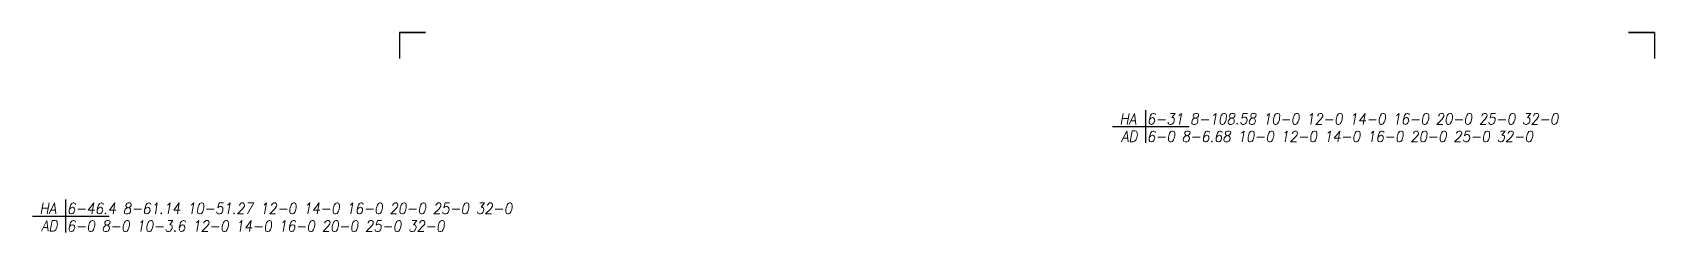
# Model space of a CAD drawing. Extents: x -12912 to 27386, y 1818 to 8189.
# Drawn here: x -6167 to -4689, y 2987 to 3169 of the extents above; entities that cross this region are included whole.
import ezdxf

# ---------------------------------------------------------------- set-up
doc = ezdxf.new("R2010")
doc.units = 0
doc.header["$MEASUREMENT"] = 0
doc.layers.get('0').update_dxf_attribs({"linetype": 'CONTINUOUS'})
doc.layers.add('STR_TXT', color=102, linetype='CONTINUOUS')
doc.styles.add('Tableau', font='romans.shx', dxfattribs={"width": 0.9, "oblique": 10})

# ---------------------------------------------------------------- blocks, each defined once
blk = doc.blocks.new('Smallsp')
at = {"layer": 'STR_TXT', "linetype": 'Continuous'}
for points in [[(0, 15), (0, -15)], [(-30, 0), (40, 0)]]:
    blk.add_lwpolyline(points, dxfattribs=at)
at = {"layer": 'STR_TXT', "linetype": 'Continuous', "style": 'Tableau', "oblique": 10, "width": 0.9}
for s, p in [('HA', (-23.6, 1.9)), ('AD', (-22.2, -13.9))]:
    blk.add_text(s, height=10, dxfattribs=at).set_placement(p)
for tag, p in [('SPAD', (1.4, 1.9)), ('SPHA', (1.4, -14.1))]:
    blk.add_attdef(tag, p, '', height=10, dxfattribs=at)

msp = doc.modelspace()

# ---------------------------------------------------------------- linework, layer by layer
for p, q in [((-5832.899, 3168.889), (-5832.899, 3145.082)), ((-5832.899, 3168.889), (-5832.899, 3145.082)), ((-5832.899, 3168.889), (-5832.899, 3145.082)), ((-5832.899, 3168.889), (-5832.899, 3145.082)), ((-5832.899, 3168.889), (-5832.899, 3145.082)), ((-5832.899, 3168.889), (-5832.899, 3145.082)), ((-5832.899, 3168.889), (-5832.899, 3145.082)), ((-5832.899, 3168.889), (-5809.092, 3168.889)), ((-5809.092, 3168.889), (-5832.899, 3168.889)), ((-5832.899, 3168.889), (-5809.092, 3168.889)), ((-5809.092, 3168.889), (-5832.899, 3168.889)), ((-5809.092, 3168.889), (-5832.899, 3168.889)), ((-5832.899, 3168.889), (-5809.092, 3168.889)), ((-5809.092, 3168.889), (-5832.899, 3168.889)), ((-5832.899, 3168.889), (-5809.092, 3168.889)), ((-5809.092, 3168.889), (-5832.899, 3168.889)), ((-5809.092, 3168.889), (-5832.899, 3168.889)), ((-5832.899, 3168.889), (-5809.092, 3168.889)), ((-5809.092, 3168.889), (-5832.899, 3168.889)), ((-5832.899, 3168.889), (-5809.092, 3168.889)), ((-5809.092, 3168.889), (-5832.899, 3168.889)), ((-5809.092, 3168.889), (-5832.899, 3168.889)), ((-5832.899, 3168.889), (-5832.899, 3145.082)), ((-5832.899, 3168.889), (-5832.899, 3145.082)), ((-5832.899, 3168.889), (-5832.899, 3145.082)), ((-4689.262, 3168.889), (-4713.07, 3168.889)), ((-4713.07, 3168.889), (-4689.262, 3168.889)), ((-4689.262, 3168.889), (-4713.07, 3168.889)), ((-4713.07, 3168.889), (-4689.262, 3168.889)), ((-4713.07, 3168.889), (-4689.262, 3168.889)), ((-4689.262, 3168.889), (-4713.07, 3168.889)), ((-4713.07, 3168.889), (-4689.262, 3168.889)), ((-4689.262, 3168.889), (-4713.07, 3168.889)), ((-4713.07, 3168.889), (-4689.262, 3168.889)), ((-4713.07, 3168.889), (-4689.262, 3168.889)), ((-4689.262, 3168.889), (-4713.07, 3168.889)), ((-4713.07, 3168.889), (-4689.262, 3168.889)), ((-4689.262, 3168.889), (-4713.07, 3168.889)), ((-4713.07, 3168.889), (-4689.262, 3168.889)), ((-4713.07, 3168.889), (-4689.262, 3168.889)), ((-4689.262, 3168.889), (-4689.262, 3145.082)), ((-4689.262, 3168.889), (-4689.262, 3145.082)), ((-4689.262, 3168.889), (-4689.262, 3145.082)), ((-4689.262, 3168.889), (-4689.262, 3145.082)), ((-4689.262, 3168.889), (-4689.262, 3145.082)), ((-4689.262, 3168.889), (-4689.262, 3145.082)), ((-4689.262, 3168.889), (-4689.262, 3145.082)), ((-4689.262, 3168.889), (-4689.262, 3145.082)), ((-4689.262, 3168.889), (-4689.262, 3145.082)), ((-4689.262, 3168.889), (-4689.262, 3145.082))]:
    msp.add_line(p, q)

# ---------------------------------------------------------------- block references
at = {"layer": 'STR_TXT', "linetype": 'Continuous'}
for p, values in [((-5153.225, 3083.265), {'SPHA': '6-0 8-6.68 10-0 12-0 14-0 16-0 20-0 25-0 32-0 ', 'SPAD': '6-31 8-108.58 10-0 12-0 14-0 16-0 20-0 25-0 32-0 '}), ((-6137.313, 3001.713), {'SPHA': '6-0 8-0 10-3.6 12-0 14-0 16-0 20-0 25-0 32-0 ', 'SPAD': '6-46.4 8-61.14 10-51.27 12-0 14-0 16-0 20-0 25-0 32-0 '})]:
    msp.add_blockref('Smallsp', p, dxfattribs=at).add_auto_attribs(values)

doc.saveas('drawing.dxf')
